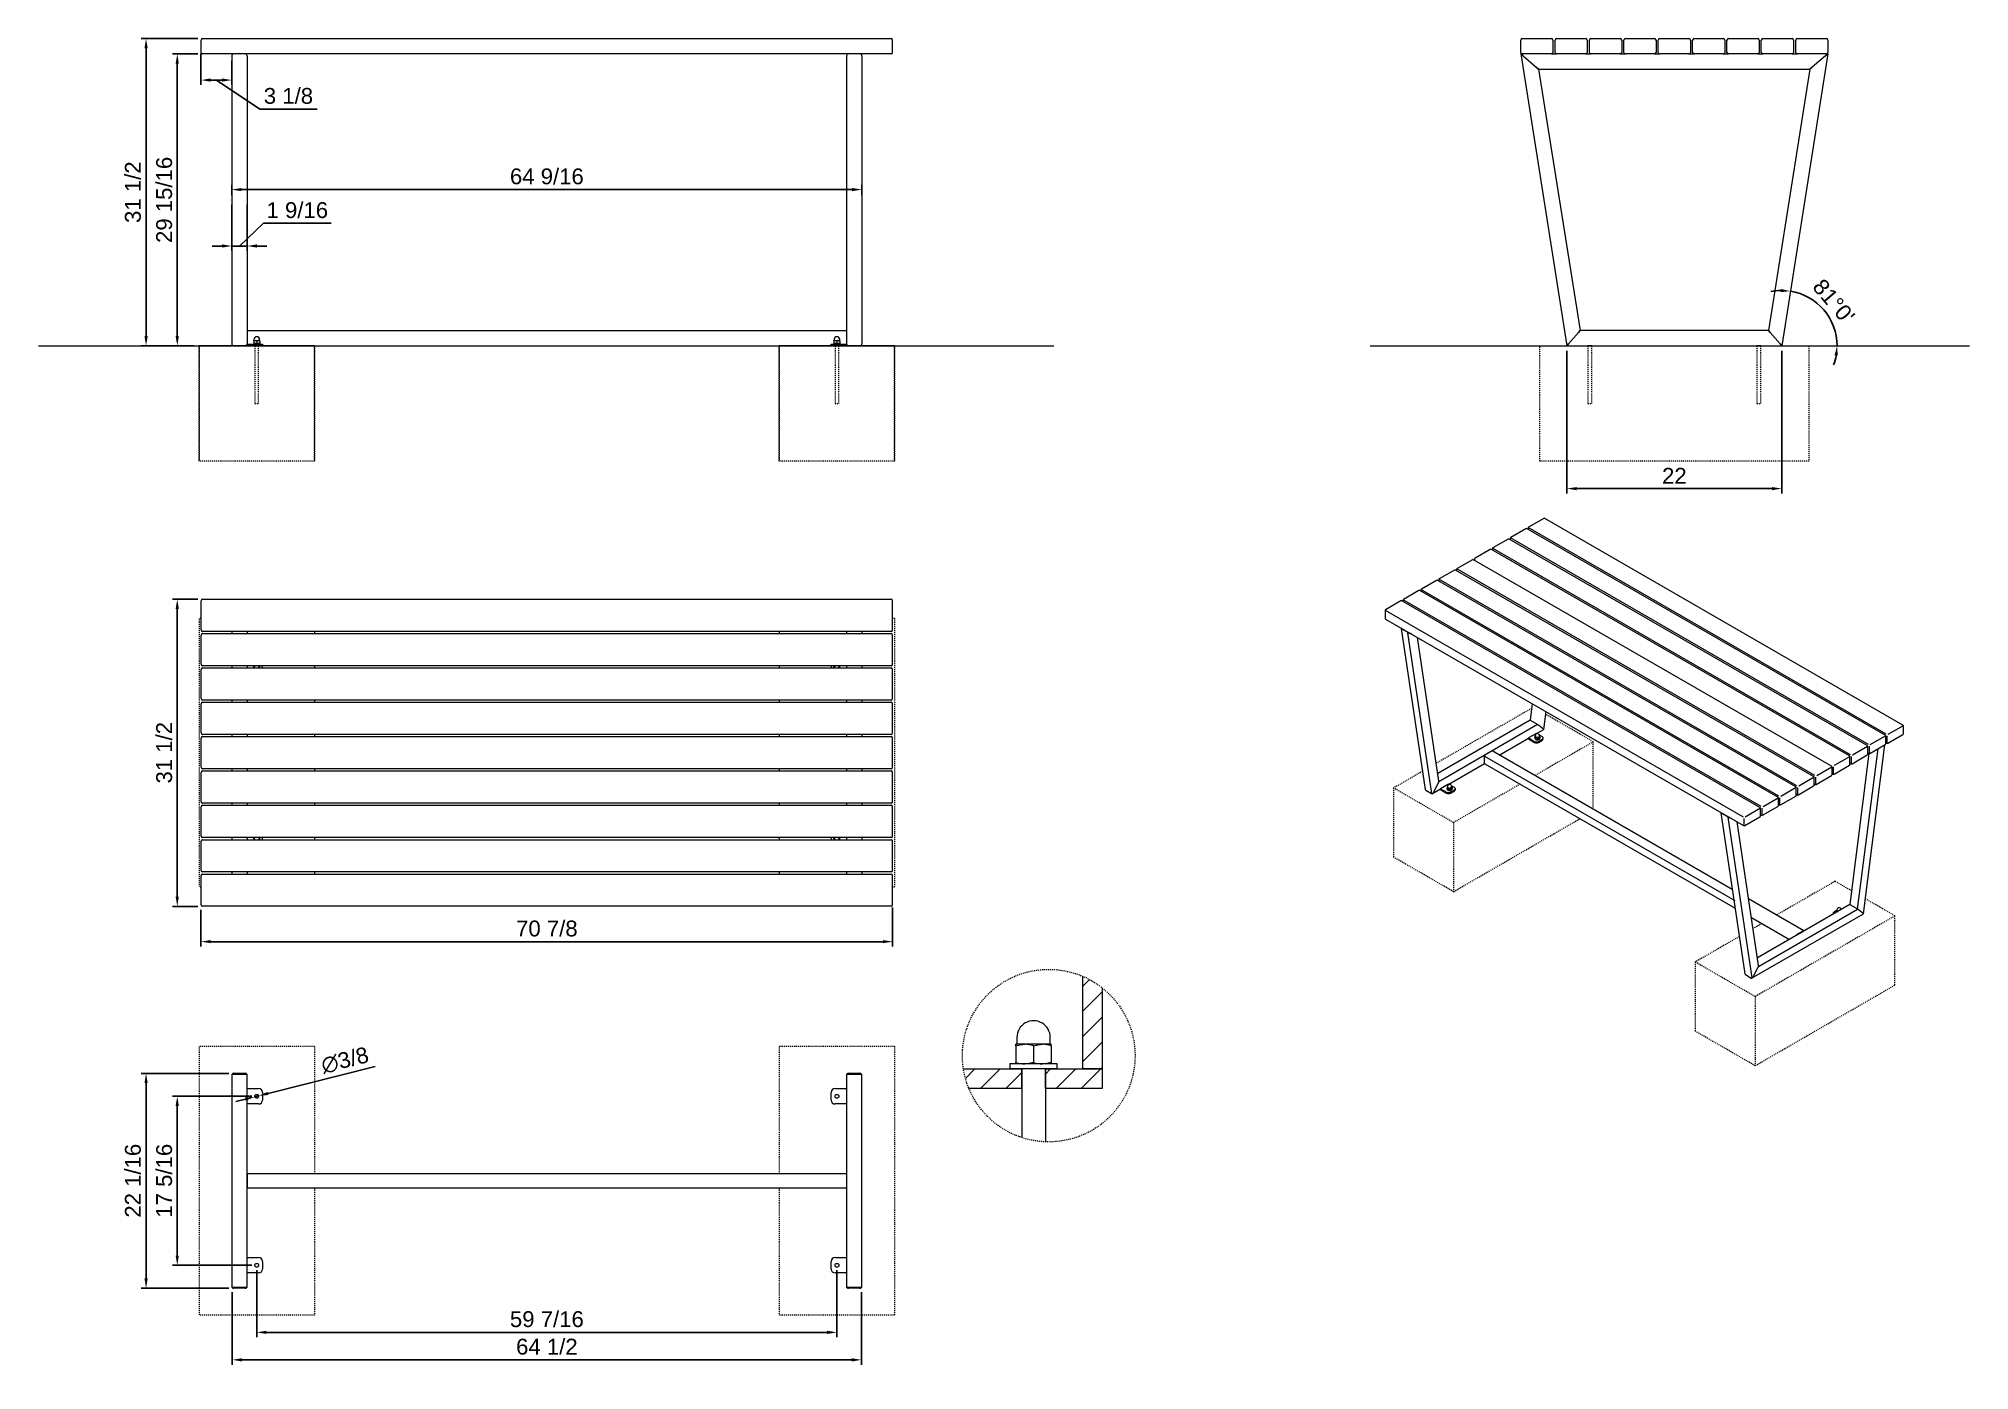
# Model space of a CAD drawing. Header units: inches. Extents: x -12 to 186, y -1 to 135.
import ezdxf

# ---------------------------------------------------------------- set-up
doc = ezdxf.new("R2010")
doc.units = ezdxf.units.IN
doc.linetypes.add('HIDDEN', pattern=[1.905, 1.27, -0.635])
for name, color, linetype, lineweight in [('ZANO_R', 7, 'Continuous', 0), ('ZANO_R_przerywana', 250, 'HIDDEN', 0), ('ZANO_W', 1, 'Continuous', 0)]:
    doc.layers.add(name, color=color, linetype=linetype, lineweight=lineweight)
doc.styles.get("Standard").update_dxf_attribs({"font": 'arial.ttf'})
doc.dimstyles.new('amerykanie', dxfattribs={"dimtxt": 50, "dimasz": 50, "dimexe": 0.5, "dimexo": 0.5, "dimgap": 1, "dimtad": 1, "dimdec": 0, "dimzin": 0, "dimlunit": 5, "dimtxsty": 'Standard', "dimcen": 0.09, "dimclrd": 1, "dimclre": 1, "dimclrt": 1, "dimazin": 0, "dimtfac": 1, "dimtdec": 0, "dimtmove": 0, "dimatfit": 3, "dimfxl": 1, "dimtzin": 0, "dimarcsym": 1})

msp = doc.modelspace()

# ---------------------------------------------------------------- blocks, each defined once
blk = doc.blocks.new('*D364')
at = {"layer": 'ZANO_W', "color": 1, "lineweight": -2}
for p, q in [((4.35, 133.7), (1.76, 133.7)), ((2.26, 132.7), (2.26, 104.78)), ((4, 103.78), (1.76, 103.78))]:
    blk.add_line(p, q, dxfattribs=at)
at = {"layer": 'ZANO_W', "color": 1}
for points in [[(2.42, 132.7), (2.09, 132.7), (2.26, 133.7)], [(2.09, 104.78), (2.42, 104.78), (2.26, 103.78)]]:
    blk.add_solid(points, dxfattribs=at)
at = {"layer": 'ZANO_W', "color": 1, "insert": (0.92, 118.74), "char_height": 1.625, "attachment_point": 5, "rotation": 90}
blk.add_mtext('29 15/16', dxfattribs=at)
blk = doc.blocks.new('*D365')
at = {"layer": 'ZANO_W', "color": 1, "lineweight": -2}
for p, q in [((4.35, 135.28), (-1.44, 135.28)), ((-0.94, 134.28), (-0.94, 104.78)), ((4, 103.78), (-1.44, 103.78))]:
    blk.add_line(p, q, dxfattribs=at)
at = {"layer": 'ZANO_W', "color": 1}
for points in [[(-0.77, 134.28), (-1.1, 134.28), (-0.94, 135.28)], [(-1.1, 104.78), (-0.77, 104.78), (-0.94, 103.78)]]:
    blk.add_solid(points, dxfattribs=at)
at = {"layer": 'ZANO_W', "color": 1, "insert": (-2.28, 119.53), "char_height": 1.625, "attachment_point": 5, "rotation": 90}
blk.add_mtext('31 1/2', dxfattribs=at)
blk = doc.blocks.new('*D366')
at = {"layer": 'ZANO_W', "color": 1, "lineweight": -2}
for p, q in [((4.35, 77.8), (1.76, 77.8)), ((2.26, 76.8), (2.26, 47.31)), ((4.35, 46.31), (1.76, 46.31))]:
    blk.add_line(p, q, dxfattribs=at)
at = {"layer": 'ZANO_W', "color": 1}
for points in [[(2.42, 76.8), (2.09, 76.8), (2.26, 77.8)], [(2.09, 47.31), (2.42, 47.31), (2.26, 46.31)]]:
    blk.add_solid(points, dxfattribs=at)
at = {"layer": 'ZANO_W', "color": 1, "insert": (0.92, 62.06), "char_height": 1.625, "attachment_point": 5, "rotation": 90}
blk.add_mtext('31 1/2', dxfattribs=at)
blk = doc.blocks.new('*D367')
at = {"layer": 'ZANO_W', "color": 1, "lineweight": -2}
for p, q in [((4.69, 45.97), (4.69, 42.19)), ((75.56, 46.18), (75.56, 42.19)), ((5.69, 42.69), (74.56, 42.69))]:
    blk.add_line(p, q, dxfattribs=at)
at = {"layer": 'ZANO_W', "color": 1}
for points in [[(5.69, 42.86), (5.69, 42.53), (4.69, 42.69)], [(74.56, 42.53), (74.56, 42.86), (75.56, 42.69)]]:
    blk.add_solid(points, dxfattribs=at)
at = {"layer": 'ZANO_W', "color": 1, "insert": (40.13, 44.03), "char_height": 1.625, "attachment_point": 5}
blk.add_mtext('70 7/8', dxfattribs=at)
blk = doc.blocks.new('*D368')
at = {"layer": 'ZANO_W', "color": 1, "lineweight": -2}
for p, q in [((9.9, 26.84), (1.76, 26.84)), ((2.26, 25.84), (2.26, 10.51)), ((9.9, 9.51), (1.76, 9.51))]:
    blk.add_line(p, q, dxfattribs=at)
at = {"layer": 'ZANO_W', "color": 1}
for points in [[(2.42, 25.84), (2.09, 25.84), (2.26, 26.84)], [(2.09, 10.51), (2.42, 10.51), (2.26, 9.51)]]:
    blk.add_solid(points, dxfattribs=at)
at = {"layer": 'ZANO_W', "color": 1, "insert": (0.92, 18.18), "char_height": 1.625, "attachment_point": 5, "rotation": 90}
blk.add_mtext('17 5/16', dxfattribs=at)
blk = doc.blocks.new('*D369')
at = {"layer": 'ZANO_W', "color": 1, "lineweight": -2}
for p, q in [((7.55, 29.19), (-1.44, 29.19)), ((-0.94, 28.19), (-0.94, 8.16)), ((7.55, 7.16), (-1.44, 7.16))]:
    blk.add_line(p, q, dxfattribs=at)
at = {"layer": 'ZANO_W', "color": 1}
for points in [[(-0.77, 28.19), (-1.1, 28.19), (-0.94, 29.19)], [(-1.1, 8.16), (-0.77, 8.16), (-0.94, 7.16)]]:
    blk.add_solid(points, dxfattribs=at)
at = {"layer": 'ZANO_W', "color": 1, "insert": (-2.28, 18.18), "char_height": 1.625, "attachment_point": 5, "rotation": 90}
blk.add_mtext('22 1/16', dxfattribs=at)
blk = doc.blocks.new('*D370')
at = {"layer": 'ZANO_W', "color": 1, "lineweight": -2}
for p, q in [((10.4, 9.01), (10.4, 2.13)), ((69.85, 9.01), (69.85, 2.13)), ((11.4, 2.63), (68.85, 2.63))]:
    blk.add_line(p, q, dxfattribs=at)
at = {"layer": 'ZANO_W', "color": 1}
for points in [[(11.4, 2.8), (11.4, 2.47), (10.4, 2.63)], [(68.85, 2.47), (68.85, 2.8), (69.85, 2.63)]]:
    blk.add_solid(points, dxfattribs=at)
at = {"layer": 'ZANO_W', "color": 1, "insert": (40.13, 3.98), "char_height": 1.625, "attachment_point": 5}
blk.add_mtext('59 7/16', dxfattribs=at)
blk = doc.blocks.new('*D371')
at = {"layer": 'ZANO_W', "color": 1, "lineweight": -2}
for p, q in [((7.89, 6.74), (7.89, -0.68)), ((72.37, 6.74), (72.37, -0.68)), ((8.89, -0.18), (71.37, -0.18))]:
    blk.add_line(p, q, dxfattribs=at)
at = {"layer": 'ZANO_W', "color": 1}
for points in [[(8.89, -0.02), (8.89, -0.35), (7.89, -0.18)], [(71.37, -0.35), (71.37, -0.02), (72.37, -0.18)]]:
    blk.add_solid(points, dxfattribs=at)
at = {"layer": 'ZANO_W', "color": 1, "insert": (40.13, 1.16), "char_height": 1.625, "attachment_point": 5}
blk.add_mtext('64 1/2', dxfattribs=at)
blk = doc.blocks.new('*D372')
at = {"layer": 'ZANO_W', "color": 1, "lineweight": -2}
for p, q in [((144.65, 103.28), (144.65, 88.64)), ((166.66, 103.28), (166.66, 88.64)), ((165.66, 89.14), (145.65, 89.14))]:
    blk.add_line(p, q, dxfattribs=at)
at = {"layer": 'ZANO_W', "color": 1}
for points in [[(145.65, 89.3), (145.65, 88.97), (144.65, 89.14)], [(165.66, 88.97), (165.66, 89.3), (166.66, 89.14)]]:
    blk.add_solid(points, dxfattribs=at)
at = {"layer": 'ZANO_W', "color": 1, "insert": (155.66, 90.45), "char_height": 1.625, "attachment_point": 5}
blk.add_mtext('22', dxfattribs=at)
blk = doc.blocks.new('*D373')
at = {"layer": 'ZANO_W', "color": 1, "lineweight": -2}
for start, end in [(91.1171, 101.2343), (0, 81), (339.7657, 349.8829)]:
    blk.add_arc((166.66, 103.78), 5.67, start, end, dxfattribs=at)
at = {"layer": 'ZANO_W', "color": 1}
for points in [[(166.54, 109.28), (166.56, 109.61), (167.55, 109.38)], [(172.41, 102.77), (172.08, 102.8), (172.33, 103.78)]]:
    blk.add_solid(points, dxfattribs=at)
at = {"layer": 'ZANO_W', "color": 1, "insert": (171.99, 108.33), "char_height": 1.625, "attachment_point": 5, "rotation": 310.5}
blk.add_mtext("81%%d0'", dxfattribs=at)
blk = doc.blocks.new('*D374')
at = {"layer": 'ZANO_W', "color": 1, "lineweight": -2}
for p, q in [((7.84, 119.24), (7.84, 120.29)), ((8.84, 119.79), (71.41, 119.79)), ((72.41, 119.24), (72.41, 120.29))]:
    blk.add_line(p, q, dxfattribs=at)
at = {"layer": 'ZANO_W', "color": 1}
for points in [[(8.84, 119.96), (8.84, 119.63), (7.84, 119.79)], [(71.41, 119.63), (71.41, 119.96), (72.41, 119.79)]]:
    blk.add_solid(points, dxfattribs=at)
at = {"layer": 'ZANO_W', "color": 1, "insert": (40.13, 121.14), "char_height": 1.625, "attachment_point": 5}
blk.add_mtext('64 9/16', dxfattribs=at)
blk = doc.blocks.new('*D375')
at = {"layer": 'ZANO_W', "color": 1, "lineweight": -2}
for p, q in [((4.69, 133.73), (4.69, 130.52)), ((7.84, 133), (7.84, 130.52)), ((5.69, 131.02), (6.84, 131.02)), ((10.73, 128.05), (6.27, 131.02)), ((16.58, 128.05), (10.73, 128.05))]:
    blk.add_line(p, q, dxfattribs=at)
at = {"layer": 'ZANO_W', "color": 1}
for points in [[(5.69, 131.19), (5.69, 130.86), (4.69, 131.02)], [(6.84, 130.86), (6.84, 131.19), (7.84, 131.02)]]:
    blk.add_solid(points, dxfattribs=at)
at = {"layer": 'ZANO_W', "color": 1, "insert": (13.65, 129.39), "char_height": 1.625, "attachment_point": 5}
blk.add_mtext('3 1/8', dxfattribs=at)
blk = doc.blocks.new('*D376')
at = {"layer": 'ZANO_W', "color": 1, "lineweight": -2}
for p, q in [((7.84, 118.24), (7.84, 113.51)), ((9.42, 118.24), (9.42, 113.51)), ((11.08, 116.34), (8.63, 114.01)), ((18.04, 116.34), (11.08, 116.34)), ((6.84, 114.01), (5.84, 114.01)), ((7.84, 114.01), (9.42, 114.01)), ((10.42, 114.01), (11.42, 114.01))]:
    blk.add_line(p, q, dxfattribs=at)
at = {"layer": 'ZANO_W', "color": 1}
for points in [[(6.84, 113.85), (6.84, 114.18), (7.84, 114.01)], [(10.42, 114.18), (10.42, 113.85), (9.42, 114.01)]]:
    blk.add_solid(points, dxfattribs=at)
at = {"layer": 'ZANO_W', "color": 1, "insert": (14.56, 117.68), "char_height": 1.625, "attachment_point": 5}
blk.add_mtext('1 9/16', dxfattribs=at)
blk = doc.blocks.new('*D377')
at = {"layer": 'ZANO_W', "color": 1, "lineweight": -2}
for p, q in [((11.56, 27.13), (22.55, 29.88)), ((9.24, 26.55), (8.27, 26.3)), ((10.21, 26.79), (10.59, 26.88))]:
    blk.add_line(p, q, dxfattribs=at)
at = {"layer": 'ZANO_W', "color": 1}
for points in [[(9.28, 26.38), (9.2, 26.71), (10.21, 26.79)], [(11.52, 27.29), (11.6, 26.97), (10.59, 26.88)]]:
    blk.add_solid(points, dxfattribs=at)
at = {"layer": 'ZANO_W', "color": 1, "insert": (19.44, 30.52), "char_height": 1.625, "attachment_point": 5, "rotation": 14.0636}
blk.add_mtext('∅3/8', dxfattribs=at)

# ---------------------------------------------------------------- dimensions: what is measured, and where the dimension line sits
at = {"layer": 'ZANO_W'}
for base, p1, p2, picture, middle in [((-0.936, 103.779), (4.851, 135.27506), (4.49667, 103.779), '*D365', (-2.27676, 119.52703)), ((2.2583, 103.779), (4.851, 133.70026), (4.49667, 103.779), '*D364', (0.91809, 118.73963)), ((2.2583, 46.31486), (4.851, 77.80439), (4.851, 46.31486), '*D366', (0.91753, 62.05963)), ((-0.935997, 7.156935), (8.047846, 29.193278), (8.047846, 7.156935), '*D369', (-2.276208, 18.175106)), ((2.2583, 9.51369), (10.40218, 26.83652), (10.40218, 9.51369), '*D368', (0.91809, 18.17511))]:
    dim = msp.add_linear_dim(base=base, p1=p1, p2=p2, angle=90, dimstyle='amerykanie', override={"dimtxt": 1.625, "dimasz": 1, "dimgap": 0.5, "dimdec": 4, "dimaunit": 1, "dimadec": 1, "dimtdec": 4, "dimtmove": 1, "dimfrac": 2}, dxfattribs=at)
    dim.commit()
    dim.dimension.update_dxf_attribs({"geometry": picture, "text_midpoint": middle})
for base, p1, p2, picture, middle in [((7.84312, 131.02181), (4.69352, 134.23228), (7.84312, 133.49554), '*D375', (11.22799, 128.04743)), ((9.41793, 114.01247), (7.84312, 118.73963), (9.41793, 118.73963), '*D376', (11.57751, 116.34436))]:
    dim = msp.add_linear_dim(base=base, p1=p1, p2=p2, dimstyle='amerykanie', override={"dimtxt": 1.625, "dimasz": 1, "dimgap": 0.5, "dimdec": 4, "dimaunit": 1, "dimadec": 1, "dimtdec": 4, "dimtmove": 1, "dimfrac": 2}, dxfattribs=at)
    dim.commit()
    dim.dimension.update_dxf_attribs({"geometry": picture, "text_midpoint": middle, "dimtype": 160})
dim = msp.add_angular_dim_2l(base=(171.71501, 106.3534), line1=((124.48941, 103.779), (185.89023, 103.779)), line2=((171.40153, 133.70026), (166.66247, 103.779)), dimstyle='amerykanie', override={"dimtxt": 1.625, "dimasz": 1, "dimgap": 0.5, "dimdec": 4, "dimaunit": 1, "dimadec": 1, "dimtdec": 4, "dimtmove": 1, "dimfrac": 2}, dxfattribs=at)
dim.commit()
dim.dimension.update_dxf_attribs({"geometry": '*D373', "text_midpoint": (171.99353, 108.33216)})
dim = msp.add_aligned_dim(p1=(7.84312, 118.73963), p2=(72.41005, 118.73963), distance=1.05535, dimstyle='amerykanie', override={"dimtxt": 1.625, "dimasz": 1, "dimgap": 0.5, "dimdec": 4, "dimaunit": 1, "dimadec": 1, "dimtdec": 4, "dimtmove": 1, "dimfrac": 2}, dxfattribs=at)
dim.commit()
dim.dimension.update_dxf_attribs({"geometry": '*D374', "text_midpoint": (40.12658, 121.13519)})
for base, p1, p2, picture, middle in [((144.65107, 89.13667), (166.66247, 103.779), (144.65107, 103.779), '*D372', (155.65677, 90.45249)), ((75.55965, 42.69407), (4.69352, 46.47234), (75.55965, 46.68118), '*D367', (40.12658, 44.03428)), ((69.85099, 2.63483), (10.40218, 9.51369), (69.85099, 9.51369), '*D370', (40.12658, 3.97504)), ((72.36669, -0.1821), (7.88648, 7.23666), (72.36669, 7.23666), '*D371', (40.12658, 1.15811))]:
    dim = msp.add_linear_dim(base=base, p1=p1, p2=p2, dimstyle='amerykanie', override={"dimtxt": 1.625, "dimasz": 1, "dimgap": 0.5, "dimdec": 4, "dimaunit": 1, "dimadec": 1, "dimtdec": 4, "dimtmove": 1, "dimfrac": 2}, dxfattribs=at)
    dim.commit()
    dim.dimension.update_dxf_attribs({"geometry": picture, "text_midpoint": middle})
dim = msp.add_diameter_dim_2p(p1=(10.21123, 26.78869), p2=(10.59313, 26.88436), dimstyle='amerykanie', override={"dimtxt": 1.625, "dimasz": 1, "dimgap": 0.5, "dimdec": 4, "dimaunit": 1, "dimadec": 1, "dimtdec": 4, "dimtmove": 1, "dimfrac": 2}, dxfattribs=at)
dim.commit()
dim.dimension.update_dxf_attribs({"geometry": '*D377', "text_midpoint": (19.76972, 29.18317), "dimtype": 163})

# ---------------------------------------------------------------- linework, layer by layer
at = {"layer": 'ZANO_R'}
for p, q in [((4.69352, 133.85774), (4.69352, 135.11758)), ((4.851, 135.27506), (75.40217, 135.27506)), ((75.55965, 133.85774), (75.55965, 135.11758)), ((139.91201, 133.85774), (139.91201, 135.11758)), ((140.06949, 135.27506), (143.06161, 135.27506)), ((143.21909, 135.11758), (143.21909, 133.85774)), ((143.43481, 133.85774), (143.43481, 135.11758)), ((143.59229, 135.27506), (146.58442, 135.27506)), ((146.7419, 135.11758), (146.7419, 133.85774)), ((146.95761, 133.85774), (146.95761, 135.11758)), ((147.11509, 135.27506), (150.10722, 135.27506)), ((150.2647, 135.11758), (150.2647, 133.85774)), ((150.48042, 133.85774), (150.48042, 135.11758)), ((150.6379, 135.27506), (153.63003, 135.27506)), ((153.78751, 135.11758), (153.78751, 133.85774)), ((154.00322, 133.85774), (154.00322, 135.11758)), ((154.1607, 135.27506), (157.15283, 135.27506)), ((157.31031, 135.11758), (157.31031, 133.85774)), ((157.52603, 133.85774), (157.52603, 135.11758)), ((157.68351, 135.27506), (160.67563, 135.27506)), ((160.83312, 135.11758), (160.83312, 133.85774)), ((161.04883, 133.85774), (161.04883, 135.11758)), ((161.20631, 135.27506), (164.19844, 135.27506)), ((164.35592, 135.11758), (164.35592, 133.85774)), ((164.57164, 133.85774), (164.57164, 135.11758)), ((164.72912, 135.27506), (167.72124, 135.27506)), ((167.87872, 135.11758), (167.87872, 133.85774)), ((168.09444, 133.85774), (168.09444, 135.11758)), ((168.25192, 135.27506), (171.24405, 135.27506)), ((171.40153, 135.11758), (171.40153, 133.85774)), ((8.04785, 133.70026), (4.851, 133.70026)), ((7.84312, 133.49554), (7.84312, 103.98373)), ((9.2132, 133.70026), (8.04785, 133.70026)), ((71.03997, 133.70026), (9.2132, 133.70026)), ((9.41793, 133.49554), (9.41793, 103.98373)), ((70.83524, 133.49554), (70.83524, 103.98373)), ((72.20532, 133.70026), (71.03997, 133.70026)), ((75.40217, 133.70026), (72.20532, 133.70026)), ((72.41005, 133.49554), (72.41005, 103.98373)), ((139.91201, 133.70026), (144.65107, 103.779)), ((139.91201, 133.70026), (140.15171, 133.49554)), ((139.91201, 133.70026), (140.06949, 133.70026)), ((140.15171, 133.49554), (139.91201, 133.70026)), ((143.06161, 133.70026), (140.06949, 133.70026)), ((140.15171, 133.49554), (141.51616, 132.33018)), ((143.06161, 133.70026), (143.59229, 133.70026)), ((146.58442, 133.70026), (143.59229, 133.70026)), ((146.58442, 133.70026), (147.11509, 133.70026)), ((150.10722, 133.70026), (147.11509, 133.70026)), ((150.10722, 133.70026), (150.6379, 133.70026)), ((153.63003, 133.70026), (150.6379, 133.70026)), ((153.63003, 133.70026), (154.1607, 133.70026)), ((157.15283, 133.70026), (154.1607, 133.70026)), ((157.15283, 133.70026), (157.68351, 133.70026)), ((160.67563, 133.70026), (157.68351, 133.70026)), ((160.67563, 133.70026), (161.20631, 133.70026)), ((164.19844, 133.70026), (161.20631, 133.70026)), ((164.19844, 133.70026), (164.72912, 133.70026)), ((167.72124, 133.70026), (164.72912, 133.70026)), ((171.40153, 133.70026), (166.66247, 103.779)), ((167.72124, 133.70026), (168.25192, 133.70026)), ((171.24405, 133.70026), (168.25192, 133.70026)), ((171.16183, 133.49554), (169.79737, 132.33018)), ((171.40153, 133.70026), (171.16183, 133.49554)), ((171.16183, 133.49554), (171.40153, 133.70026)), ((171.24405, 133.70026), (171.40153, 133.70026)), ((141.51616, 132.33018), (141.75586, 132.12546)), ((141.75586, 132.12546), (141.51616, 132.33018)), ((141.75586, 132.12546), (145.99608, 105.35381)), ((141.75586, 132.12546), (169.55767, 132.12546)), ((169.55767, 132.12546), (165.31746, 105.35381)), ((169.79737, 132.33018), (169.55767, 132.12546)), ((169.55767, 132.12546), (169.79737, 132.33018)), ((9.41793, 105.35381), (70.83524, 105.35381)), ((145.82122, 105.14908), (144.82592, 103.98373)), ((145.99608, 105.35381), (145.82122, 105.14908)), ((145.82122, 105.14908), (145.99608, 105.35381)), ((165.31746, 105.35381), (145.99608, 105.35381)), ((165.31746, 105.35381), (165.49231, 105.14908)), ((165.49231, 105.14908), (165.31746, 105.35381)), ((165.49231, 105.14908), (166.48762, 103.98373)), ((-11.9486, 103.779), (92.07191, 103.779)), ((16.30769, 103.779), (4.49667, 103.779)), ((16.30769, 103.779), (4.49667, 103.779)), ((9.41793, 103.93648), (9.41793, 103.779)), ((9.41793, 103.93648), (10.59903, 103.93648)), ((10.08722, 104.31444), (10.2447, 104.31444)), ((10.08722, 104.2863), (10.08722, 104.02761)), ((10.08722, 103.99948), (10.08722, 103.93648)), ((10.08722, 103.99948), (10.71714, 103.99948)), ((10.08722, 103.99948), (10.2447, 103.99948)), ((10.1069, 104.41286), (10.1069, 104.32428)), ((10.20579, 103.779), (10.59857, 103.779)), ((10.20579, 103.779), (10.59857, 103.779)), ((10.2447, 104.31444), (10.55966, 104.31444)), ((10.2447, 103.99948), (10.55966, 103.99948)), ((10.40218, 104.2863), (10.40218, 104.02761)), ((10.71714, 104.31444), (10.55966, 104.31444)), ((10.71714, 103.99948), (10.55966, 103.99948)), ((10.59903, 103.93648), (10.99273, 103.93648)), ((10.69745, 104.32428), (10.69745, 104.41286)), ((10.71714, 104.2863), (10.71714, 104.02761)), ((10.71714, 103.93648), (10.71714, 103.99948)), ((10.99273, 103.93648), (10.99273, 103.779)), ((16.30769, 103.779), (63.94548, 103.779)), ((75.7565, 103.779), (63.94548, 103.779)), ((75.7565, 103.779), (63.94548, 103.779)), ((69.26044, 103.779), (69.26044, 103.93648)), ((69.26044, 103.93648), (69.65414, 103.93648)), ((69.53603, 104.31444), (69.69351, 104.31444)), ((69.53603, 104.2863), (69.53603, 104.02761)), ((69.53603, 103.99948), (69.53603, 103.93648)), ((69.53603, 103.99948), (70.16595, 103.99948)), ((69.53603, 103.99948), (69.69351, 103.99948)), ((69.55571, 104.41286), (69.55571, 104.32428)), ((69.65414, 103.93648), (70.83524, 103.93648)), ((69.6546, 103.779), (70.04738, 103.779)), ((69.6546, 103.779), (70.04738, 103.779)), ((69.69351, 104.31444), (70.00847, 104.31444)), ((69.69351, 103.99948), (70.00847, 103.99948)), ((69.85099, 104.2863), (69.85099, 104.02761)), ((70.16595, 104.31444), (70.00847, 104.31444)), ((70.16595, 103.99948), (70.00847, 103.99948)), ((70.14627, 104.32428), (70.14627, 104.41286)), ((70.16595, 104.2863), (70.16595, 104.02761)), ((70.16595, 103.93648), (70.16595, 103.99948)), ((70.83524, 103.93648), (70.83524, 103.779)), ((124.48941, 103.779), (185.89023, 103.779)), ((141.88511, 103.779), (169.44417, 103.779)), ((141.88511, 103.779), (169.44417, 103.779)), ((144.82592, 103.98373), (144.65107, 103.779)), ((144.65107, 103.779), (144.82592, 103.98373)), ((147.1922, 103.779), (146.80033, 103.779)), ((164.51503, 103.779), (164.12317, 103.779)), ((166.48762, 103.98373), (166.66247, 103.779)), ((166.66247, 103.779), (166.48762, 103.98373)), ((140.67319, 85.08064), (140.67319, 84.96262)), ((177.37189, 63.96179), (140.6887, 85.13855)), ((142.28685, 86.07905), (140.73109, 85.18093)), ((179.08583, 64.9023), (142.40264, 86.07905)), ((138.62348, 83.96423), (137.06772, 83.06611)), ((175.42245, 62.78748), (138.73927, 83.96423)), ((138.8415, 84.02323), (138.8415, 83.90521)), ((175.5402, 62.90438), (138.85701, 84.08113)), ((140.45516, 85.02164), (138.8994, 84.12352)), ((177.25414, 63.84489), (140.57095, 85.02164)), ((134.9601, 81.84941), (133.40434, 80.95129)), ((171.75908, 60.67266), (135.07589, 81.84941)), ((135.17812, 81.90841), (135.17812, 81.79039)), ((136.79179, 82.90682), (135.23603, 82.0087)), ((173.59076, 61.73007), (136.90758, 82.90682)), ((137.00981, 82.96582), (137.00981, 82.8478)), ((173.70851, 61.84697), (137.02533, 83.02372)), ((131.29673, 79.73459), (129.74097, 78.83647)), ((168.0957, 58.55784), (131.41252, 79.73459)), ((131.51475, 79.79359), (131.51475, 79.67557)), ((168.21345, 58.67474), (131.53027, 79.85149)), ((133.12841, 80.792), (131.57265, 79.89388)), ((169.92739, 59.61525), (133.2442, 80.792)), ((133.34644, 80.851), (133.34644, 80.73298)), ((170.04514, 59.73215), (133.36195, 80.9089)), ((4.69352, 74.65478), (4.69352, 77.64691)), ((4.851, 77.80439), (75.40217, 77.80439)), ((75.55965, 74.65478), (75.55965, 77.64691)), ((127.63335, 77.61977), (126.07759, 76.72165)), ((164.43233, 56.44301), (127.74914, 77.61977)), ((127.85138, 77.67877), (127.85138, 77.56075)), ((164.55008, 56.55992), (127.86689, 77.73667)), ((129.46504, 78.67718), (127.90928, 77.77906)), ((166.26401, 57.50043), (129.58083, 78.67718)), ((129.68306, 78.73618), (129.68306, 78.61816)), ((166.38176, 57.61733), (129.69858, 78.79408)), ((126.01969, 76.62136), (126.01969, 75.86492)), ((126.0352, 76.67926), (162.71839, 55.50251)), ((126.07759, 75.76464), (162.76078, 54.58788)), ((4.69352, 71.13198), (4.69352, 74.1241)), ((75.40217, 74.4973), (4.851, 74.4973)), ((4.851, 74.28158), (75.40217, 74.28158)), ((7.84312, 74.4973), (7.84312, 74.28158)), ((9.41793, 74.4973), (9.41793, 74.28158)), ((16.30769, 74.4973), (16.30769, 74.28158)), ((63.94548, 74.4973), (63.94548, 74.28158)), ((70.83524, 74.4973), (70.83524, 74.28158)), ((72.41005, 74.4973), (72.41005, 74.28158)), ((75.55965, 71.13198), (75.55965, 74.1241)), ((127.67656, 74.79103), (130.13285, 58.30047)), ((127.71969, 74.81667), (127.67705, 74.79205)), ((128.32174, 74.41373), (127.71581, 74.76353)), ((128.32953, 74.36144), (130.78582, 57.87087)), ((128.75724, 74.21771), (128.55282, 74.30131)), ((131.5322, 59.14034), (129.33619, 73.88349)), ((4.69352, 67.60917), (4.69352, 70.6013)), ((75.40217, 70.9745), (4.851, 70.9745)), ((4.851, 70.75878), (75.40217, 70.75878)), ((7.84312, 70.9745), (7.84312, 70.75878)), ((9.41793, 70.9745), (9.41793, 70.75878)), ((10.99273, 70.75878), (10.99273, 70.9745)), ((16.30769, 70.9745), (16.30769, 70.75878)), ((63.94548, 70.9745), (63.94548, 70.75878)), ((69.26044, 70.9745), (69.26044, 70.75878)), ((70.83524, 70.9745), (70.83524, 70.75878)), ((72.41005, 70.9745), (72.41005, 70.75878)), ((75.55965, 67.60917), (75.55965, 70.6013)), ((75.40217, 67.45169), (4.851, 67.45169)), ((7.84312, 67.45169), (7.84312, 67.23597)), ((9.41793, 67.45169), (9.41793, 67.23597)), ((16.30769, 67.45169), (16.30769, 67.23597)), ((63.94548, 67.45169), (63.94548, 67.23597)), ((70.83524, 67.45169), (70.83524, 67.23597)), ((72.41005, 67.45169), (72.41005, 67.23597)), ((4.69352, 64.08637), (4.69352, 67.07849)), ((4.851, 67.23597), (75.40217, 67.23597)), ((75.55965, 64.08637), (75.55965, 67.07849)), ((140.87677, 65.39229), (131.4146, 59.92989)), ((141.09302, 67.09642), (140.8764, 65.39208)), ((141.53134, 65.01967), (140.92541, 65.36947)), ((142.27974, 64.45566), (142.51131, 66.27765)), ((4.69352, 60.56356), (4.69352, 63.55569)), ((75.40217, 63.92889), (4.851, 63.92889)), ((4.851, 63.71317), (75.40217, 63.71317)), ((7.84312, 63.92889), (7.84312, 63.71317)), ((9.41793, 63.92889), (9.41793, 63.71317)), ((16.30769, 63.92889), (16.30769, 63.71317)), ((63.94548, 63.92889), (63.94548, 63.71317)), ((70.83524, 63.92889), (70.83524, 63.71317)), ((72.41005, 63.92889), (72.41005, 63.71317)), ((75.55965, 60.56356), (75.55965, 63.55569)), ((141.63188, 64.9565), (131.52838, 59.05952)), ((137.71834, 61.82203), (140.7088, 63.54839)), ((141.52762, 64.04364), (140.7088, 63.57094)), ((140.7088, 63.57094), (141.32292, 63.21642)), ((140.7088, 63.57094), (140.7088, 63.47639)), ((140.7088, 63.47639), (141.32292, 63.12187)), ((141.37166, 63.76185), (141.41285, 63.79484)), ((141.37166, 63.76185), (141.37166, 63.60653)), ((141.39838, 63.53386), (141.39838, 63.51186)), ((141.41285, 63.79788), (141.41285, 63.7447)), ((141.44088, 63.61273), (141.44088, 63.4574)), ((141.58528, 64.01035), (141.52762, 64.04364)), ((141.54716, 64.03236), (142.27932, 64.45503)), ((141.69919, 63.57277), (141.69919, 63.41745)), ((142.24621, 64.48684), (141.7287, 64.88779)), ((141.73233, 63.21642), (142.14174, 63.45277)), ((141.73233, 63.12187), (142.14174, 63.35821)), ((142.14174, 63.68912), (141.83633, 63.86543)), ((141.8471, 63.7447), (141.8471, 63.79788)), ((141.85368, 63.77339), (141.8471, 63.78531)), ((141.88829, 63.68194), (141.88829, 63.52661)), ((142.22653, 63.47639), (142.22653, 63.57094)), ((175.74077, 62.90438), (177.29653, 63.8025)), ((177.31204, 62.98817), (177.31204, 63.7446)), ((177.47217, 63.03166), (177.47217, 63.78809)), ((177.53007, 63.04717), (179.08583, 63.94529)), ((177.57245, 63.96179), (179.12821, 64.85991)), ((179.14373, 64.04558), (179.14373, 64.80201)), ((136.20529, 60.99948), (136.20529, 61.69919)), ((136.20529, 61.69919), (161.85169, 46.89384)), ((136.31173, 61.88356), (136.91766, 62.23335)), ((161.59818, 48.03649), (136.99292, 62.24081)), ((172.07739, 60.78956), (173.63315, 61.68768)), ((175.59892, 61.98196), (173.62925, 46.48426)), ((173.64867, 60.87334), (173.64867, 61.62978)), ((173.8088, 60.91684), (173.8088, 61.67327)), ((173.86669, 60.93235), (175.42245, 61.83047)), ((173.90908, 61.84697), (175.46484, 62.74509)), ((174.43663, 46.01232), (176.52815, 62.46878)), ((175.03259, 45.54785), (177.235, 62.87683)), ((175.48036, 61.93076), (175.48036, 62.68719)), ((175.48036, 62.04878), (175.58259, 61.98976)), ((175.64048, 61.97425), (175.64048, 62.73068)), ((175.69838, 61.98976), (177.25414, 62.88788)), ((177.31204, 63.10619), (177.41428, 63.04717)), ((4.69352, 57.04076), (4.69352, 60.03288)), ((75.40217, 60.40608), (4.851, 60.40608)), ((4.851, 60.19036), (75.40217, 60.19036)), ((7.84312, 60.40608), (7.84312, 60.19036)), ((9.41793, 60.40608), (9.41793, 60.19036)), ((16.30769, 60.40608), (16.30769, 60.19036)), ((63.94548, 60.40608), (63.94548, 60.19036)), ((70.83524, 60.40608), (70.83524, 60.19036)), ((72.41005, 60.40608), (72.41005, 60.19036)), ((75.55965, 57.04076), (75.55965, 60.03288)), ((132.54013, 58.83271), (136.21485, 60.95408)), ((136.23647, 60.93056), (161.88287, 46.12521)), ((168.41402, 58.67474), (169.96978, 59.57286)), ((169.98529, 58.75852), (169.98529, 59.51496)), ((170.14542, 58.80201), (170.14542, 59.55845)), ((170.20332, 58.81753), (171.75908, 59.71565)), ((170.25075, 59.72236), (171.80651, 60.62048)), ((171.81698, 59.81593), (171.81698, 60.57237)), ((171.81698, 59.93395), (171.91921, 59.87494)), ((171.97711, 59.85942), (171.97711, 60.61586)), ((172.035, 59.87494), (173.59076, 60.77306)), ((173.64867, 60.99137), (173.7509, 60.93235)), ((130.17989, 58.22067), (130.78582, 57.87087)), ((130.88771, 57.87879), (131.70177, 58.34874)), ((130.98318, 57.98483), (131.50069, 58.98328)), ((132.52059, 58.84399), (131.70177, 58.37129)), ((131.70177, 58.37129), (132.31589, 58.01677)), ((131.70177, 58.37129), (131.70177, 58.27674)), ((131.70177, 58.27674), (132.31589, 57.92222)), ((132.36463, 58.5622), (132.40582, 58.59519)), ((132.36463, 58.5622), (132.36463, 58.40688)), ((132.39135, 58.33421), (132.39135, 58.31221)), ((132.40582, 58.59823), (132.40582, 58.54505)), ((132.43385, 58.41308), (132.43385, 58.25775)), ((132.57825, 58.81071), (132.52059, 58.84399)), ((132.69216, 58.37313), (132.69216, 58.2178)), ((132.7253, 58.01677), (133.13471, 58.25312)), ((132.7253, 57.92222), (133.13471, 58.15857)), ((133.13471, 58.48947), (132.82929, 58.66578)), ((132.84007, 58.54505), (132.84007, 58.59823)), ((132.84665, 58.57374), (132.84007, 58.58566)), ((132.88126, 58.48229), (132.88126, 58.32696)), ((133.2195, 58.27674), (133.2195, 58.37129)), ((164.75359, 56.55448), (166.30935, 57.4526)), ((166.32192, 56.6437), (166.32192, 57.40014)), ((166.48205, 56.68719), (166.48205, 57.44363)), ((166.53994, 56.7027), (168.0957, 57.60083)), ((166.58233, 57.61733), (168.13809, 58.51545)), ((168.15361, 57.70111), (168.15361, 58.45755)), ((168.15361, 57.81913), (168.25584, 57.76012)), ((168.31373, 57.7446), (168.31373, 58.50104)), ((168.37163, 57.76012), (169.92739, 58.65824)), ((169.98529, 58.87654), (170.08753, 58.81753)), ((4.69352, 53.51795), (4.69352, 56.51008)), ((75.40217, 56.88328), (4.851, 56.88328)), ((4.851, 56.66756), (75.40217, 56.66756)), ((7.84312, 56.88328), (7.84312, 56.66756)), ((9.41793, 56.88328), (9.41793, 56.66756)), ((16.30769, 56.88328), (16.30769, 56.66756)), ((63.94548, 56.88328), (63.94548, 56.66756)), ((70.83524, 56.88328), (70.83524, 56.66756)), ((72.41005, 56.88328), (72.41005, 56.66756)), ((75.55965, 53.51795), (75.55965, 56.51008)), ((160.4294, 55.88322), (162.88569, 39.39265)), ((160.47254, 55.90886), (160.42989, 55.88423)), ((161.07458, 55.50592), (160.46866, 55.85571)), ((161.14397, 55.46154), (163.60026, 38.97098)), ((162.87657, 54.58788), (164.43233, 55.486)), ((162.91896, 55.50251), (164.47472, 56.40063)), ((164.49023, 55.58629), (164.49023, 56.34273)), ((164.49023, 55.70431), (164.59246, 55.64529)), ((164.65036, 55.62978), (164.65036, 56.38622)), ((164.70825, 55.64529), (166.26401, 56.54341)), ((166.32192, 56.76172), (166.42415, 56.7027)), ((161.51008, 55.30989), (161.30566, 55.3935)), ((164.28505, 40.23252), (162.08904, 54.97567)), ((162.81867, 54.57237), (162.81867, 55.32881)), ((4.69352, 49.99515), (4.69352, 52.98727)), ((75.40217, 53.36047), (4.851, 53.36047)), ((4.851, 53.14476), (75.40217, 53.14476)), ((7.84312, 53.36047), (7.84312, 53.14476)), ((9.41793, 53.36047), (9.41793, 53.14476)), ((10.99273, 53.14476), (10.99273, 53.36047)), ((16.30769, 53.36047), (16.30769, 53.14476)), ((63.94548, 53.36047), (63.94548, 53.14476)), ((69.26044, 53.36047), (69.26044, 53.14476)), ((70.83524, 53.36047), (70.83524, 53.14476)), ((72.41005, 53.36047), (72.41005, 53.14476)), ((75.55965, 49.99515), (75.55965, 52.98727)), ((4.69352, 46.47234), (4.69352, 49.46447)), ((75.40217, 49.83767), (4.851, 49.83767)), ((4.851, 49.62195), (75.40217, 49.62195)), ((7.84312, 49.83767), (7.84312, 49.62195)), ((9.41793, 49.83767), (9.41793, 49.62195)), ((16.30769, 49.83767), (16.30769, 49.62195)), ((63.94548, 49.83767), (63.94548, 49.62195)), ((70.83524, 49.83767), (70.83524, 49.62195)), ((72.41005, 49.83767), (72.41005, 49.62195)), ((75.55965, 46.47234), (75.55965, 49.46447)), ((75.40217, 46.31486), (4.851, 46.31486)), ((168.92695, 43.80569), (163.26605, 47.07365)), ((163.64055, 38.97098), (175.03216, 45.54721)), ((173.62962, 46.48448), (164.16744, 41.02208)), ((164.26553, 40.14153), (174.43652, 46.01312)), ((171.94392, 45.60852), (171.94392, 45.51396)), ((172.28216, 45.87301), (172.02871, 45.72669)), ((172.28216, 45.9176), (172.32335, 45.95059)), ((172.28216, 45.9176), (172.28216, 45.76228)), ((172.32335, 45.95363), (172.32335, 45.90045)), ((172.35137, 45.76848), (172.39209, 45.77007)), ((172.35137, 45.76848), (172.35137, 45.74656)), ((174.28419, 46.11186), (173.67826, 46.46165)), ((174.99906, 45.57902), (174.48155, 45.97997)), ((163.55074, 45.16237), (167.44508, 42.91422)), ((168.24576, 43.44844), (168.85168, 43.79823)), ((168.24576, 43.38698), (168.85168, 43.73677)), ((163.73603, 39.07701), (164.25354, 40.07547)), ((95.03132, 39.14102), (95.03132, 29.65003)), ((95.03132, 38.10527), (95.73098, 38.80492)), ((97.04407, 37.9435), (97.04407, 29.65003)), ((162.93274, 39.31285), (163.53866, 38.96306)), ((95.03132, 35.52312), (97.04407, 37.53587)), ((95.03132, 32.94098), (97.04407, 34.95373)), ((88.18798, 32.00417), (88.18798, 32.16597)), ((89.09371, 32.16597), (88.18798, 32.16597)), ((88.18798, 32.00417), (88.63172, 32.12156)), ((88.18798, 32.00417), (88.18798, 30.31501)), ((88.28862, 32.87043), (88.28862, 32.21629)), ((88.63172, 32.12156), (89.09371, 32.16597)), ((90.90518, 32.16597), (89.09371, 32.16597)), ((89.99945, 32.00417), (90.44319, 32.12156)), ((89.99945, 32.00417), (89.99945, 30.31501)), ((90.44319, 32.12156), (90.90518, 32.16597)), ((91.81093, 32.16597), (90.90518, 32.16597)), ((91.71028, 32.21629), (91.71028, 32.87043)), ((91.81093, 32.00417), (91.81093, 32.16597)), ((91.81093, 32.00417), (91.81093, 30.31501)), ((95.03132, 30.35883), (97.04407, 32.37158)), ((87.58415, 30.15322), (87.58415, 29.65003)), ((92.41474, 30.15322), (87.58415, 30.15322)), ((88.18798, 30.15322), (88.18798, 30.31501)), ((89.55571, 30.19763), (89.09371, 30.15322)), ((89.99945, 30.31501), (89.55571, 30.19763)), ((91.36717, 30.19763), (90.90518, 30.15322)), ((91.81093, 30.31501), (91.36717, 30.19763)), ((91.81093, 30.15322), (91.81093, 30.31501)), ((92.41474, 29.65003), (92.41474, 30.15322)), ((96.90467, 29.65003), (97.04407, 29.78944)), ((7.88648, 29.11356), (9.37457, 29.11356)), ((7.88648, 7.23666), (7.88648, 29.11356)), ((8.04785, 29.19328), (9.2132, 29.19328)), ((9.37457, 29.11356), (9.37457, 7.23666)), ((70.8786, 29.11356), (72.36669, 29.11356)), ((70.8786, 7.23666), (70.8786, 29.11356)), ((71.03997, 29.19328), (72.20532, 29.19328)), ((72.36669, 29.11356), (72.36669, 7.23666)), ((82.81264, 29.65454), (88.7918, 29.65003)), ((83.021, 28.67709), (83.99824, 29.65432)), ((84.56334, 27.63728), (86.57807, 29.65201)), ((87.14548, 27.63728), (88.7918, 29.2836)), ((92.41474, 29.65003), (87.58415, 29.65003)), ((88.7918, 27.63728), (88.7918, 29.65003)), ((88.7918, 29.65003), (88.7918, 22.60367)), ((91.2071, 27.63728), (91.2071, 29.65003)), ((91.2071, 29.65003), (97.04407, 29.65003)), ((91.2071, 29.65003), (91.2071, 22.168)), ((91.2071, 29.11675), (91.74038, 29.65003)), ((92.30977, 27.63728), (94.32252, 29.65003)), ((94.89192, 27.63728), (96.90467, 29.65003)), ((97.04407, 29.65003), (95.03132, 29.65003)), ((9.41793, 26.04912), (9.41793, 27.62392)), ((9.41793, 27.62392), (10.59903, 27.62392)), ((10.59903, 26.04912), (9.41793, 26.04912)), ((10.99273, 27.23022), (10.99273, 26.44282)), ((69.26044, 26.44282), (69.26044, 27.23022)), ((69.65414, 27.62392), (70.83524, 27.62392)), ((70.83524, 26.04912), (69.65414, 26.04912)), ((70.83524, 27.62392), (70.83524, 26.04912)), ((88.7918, 27.63728), (83.33627, 27.63728)), ((97.04407, 27.63728), (91.2071, 27.63728)), ((9.41793, 18.91915), (9.41793, 17.43106)), ((9.41793, 18.91915), (70.83524, 18.91915)), ((70.83524, 18.91915), (70.83524, 17.43106)), ((70.83524, 17.43106), (9.41793, 17.43106)), ((9.41793, 8.72629), (9.41793, 10.30109)), ((9.41793, 10.30109), (10.59903, 10.30109)), ((10.99273, 9.90739), (10.99273, 9.11999)), ((69.26044, 9.11999), (69.26044, 9.90739)), ((69.65414, 10.30109), (70.83524, 10.30109)), ((70.83524, 10.30109), (70.83524, 8.72629)), ((10.59903, 8.72629), (9.41793, 8.72629)), ((70.83524, 8.72629), (69.65414, 8.72629)), ((9.37457, 7.23666), (7.88648, 7.23666)), ((9.2132, 7.15693), (8.04785, 7.15693)), ((72.36669, 7.23666), (70.8786, 7.23666)), ((72.20532, 7.15693), (71.03997, 7.15693))]:
    msp.add_line(p, q, dxfattribs=at)
at = {"layer": 'ZANO_R', "flags": 128}
for points in [[(141.39838, 63.54968), (141.4031, 63.52283), (141.4121, 63.50434)], [(141.39838, 63.51186), (141.4031, 63.485), (141.4184, 63.45748), (141.4436, 63.43249), (141.47751, 63.41122), (141.51855, 63.39465), (141.5648, 63.38356), (141.6141, 63.37847), (141.66414, 63.37962), (141.71258, 63.38695), (141.75716, 63.40012), (141.7958, 63.41852), (141.82668, 63.44128), (141.84836, 63.46734), (141.85983, 63.49548), (141.86059, 63.49953)], [(141.8471, 63.77142), (141.85032, 63.76319), (141.85425, 63.73528), (141.8477, 63.70753), (141.83097, 63.68124), (141.80485, 63.65764), (141.77054, 63.63784), (141.72966, 63.62275), (141.68412, 63.61309), (141.63605, 63.60931), (141.5877, 63.61159), (141.54132, 63.61981), (141.49909, 63.63359), (141.46297, 63.65229), (141.43467, 63.67504), (141.4155, 63.70077), (141.40636, 63.72827), (141.40767, 63.75627), (141.41285, 63.77142)], [(141.41285, 63.7447), (141.41357, 63.73452), (141.42242, 63.70791), (141.44097, 63.68301), (141.46836, 63.66099), (141.50331, 63.64289), (141.54418, 63.62956), (141.58906, 63.6216), (141.63586, 63.6194), (141.68238, 63.62306), (141.72645, 63.63241), (141.76601, 63.647), (141.7992, 63.66617), (141.82449, 63.68901), (141.84068, 63.71445), (141.84702, 63.7413), (141.84321, 63.76832), (141.82943, 63.79423), (141.80632, 63.81782), (141.77497, 63.83799), (141.77379, 63.8386)], [(141.78306, 63.44935), (141.7958, 63.45634), (141.81196, 63.46699)], [(142.14174, 63.45277), (142.17774, 63.47809), (142.20449, 63.50699), (142.22097, 63.53834), (142.22653, 63.57094), (142.22097, 63.60355), (142.20449, 63.6349), (142.17774, 63.66379), (142.14174, 63.68912)], [(132.39135, 58.35003), (132.39607, 58.32318), (132.40507, 58.30469)], [(132.39135, 58.31221), (132.39607, 58.28535), (132.41137, 58.25783), (132.43657, 58.23284), (132.47048, 58.21157), (132.51152, 58.195), (132.55777, 58.18391), (132.60707, 58.17882), (132.65711, 58.17997), (132.70555, 58.1873), (132.75013, 58.20047), (132.78877, 58.21887), (132.81965, 58.24163), (132.84133, 58.26769), (132.8528, 58.29583), (132.85356, 58.29988)], [(132.84007, 58.57177), (132.84328, 58.56355), (132.84722, 58.53563), (132.84067, 58.50788), (132.82394, 58.48159), (132.79781, 58.45799), (132.76351, 58.43819), (132.72263, 58.4231), (132.67709, 58.41345), (132.62902, 58.40966), (132.58066, 58.41194), (132.53429, 58.42016), (132.49205, 58.43394), (132.45594, 58.45265), (132.42764, 58.47539), (132.40847, 58.50112), (132.39932, 58.52863), (132.40064, 58.55662), (132.40582, 58.57177)], [(132.40582, 58.54505), (132.40654, 58.53487), (132.41539, 58.50826), (132.43394, 58.48336), (132.46133, 58.46135), (132.49628, 58.44325), (132.53715, 58.42991), (132.58203, 58.42195), (132.62882, 58.41975), (132.67534, 58.42341), (132.71941, 58.43276), (132.75897, 58.44735), (132.79217, 58.46652), (132.81746, 58.48936), (132.83365, 58.5148), (132.83999, 58.54165), (132.83618, 58.56867), (132.8224, 58.59458), (132.79929, 58.61817), (132.76794, 58.63835), (132.76676, 58.63895)], [(132.77603, 58.2497), (132.78877, 58.25669), (132.80493, 58.26734)], [(133.13471, 58.25312), (133.17071, 58.27845), (133.19746, 58.30734), (133.21394, 58.33869), (133.2195, 58.37129), (133.21394, 58.4039), (133.19746, 58.43525), (133.17071, 58.46414), (133.13471, 58.48947)], [(172.02871, 45.72669), (171.99271, 45.70137), (171.96595, 45.67247), (171.94948, 45.64112), (171.94392, 45.60852), (171.94948, 45.57591), (171.96595, 45.54456), (171.9773, 45.53061)], [(172.41904, 45.78563), (172.40958, 45.78934), (172.37347, 45.80804), (172.34517, 45.83079), (172.326, 45.85652), (172.31685, 45.88402), (172.31817, 45.91202), (172.32335, 45.92717)], [(172.77778, 45.99272), (172.75361, 45.99927), (172.7527, 45.99949)]]:
    msp.add_lwpolyline(points, dxfattribs=at)
at = {"layer": 'ZANO_R'}
msp.add_lwpolyline([(97.04407, 29.65003), (97.04407, 27.63728)], dxfattribs=at)
for centre in [(10.40218, 26.83652), (69.85099, 26.83652), (10.40218, 9.51369), (69.85099, 9.51369)]:
    msp.add_circle(centre, 0.19685, dxfattribs=at)
for centre, radius, start, end in [((4.851, 135.11758), 0.15748, 90, 180), ((75.40217, 135.11758), 0.15748, 0, 90), ((140.06949, 135.11758), 0.15748, 90, 180), ((143.06161, 135.11758), 0.15748, 0, 90), ((143.59229, 135.11758), 0.15748, 90, 180), ((146.58442, 135.11758), 0.15748, 0, 90), ((147.11509, 135.11758), 0.15748, 90, 180), ((150.10722, 135.11758), 0.15748, 0, 90), ((150.6379, 135.11758), 0.15748, 90, 180), ((153.63003, 135.11758), 0.15748, 0, 90), ((154.1607, 135.11758), 0.15748, 90, 180), ((157.15283, 135.11758), 0.15748, 0, 90), ((157.68351, 135.11758), 0.15748, 90, 180), ((160.67563, 135.11758), 0.15748, 0, 90), ((161.20631, 135.11758), 0.15748, 90, 180), ((164.19844, 135.11758), 0.15748, 0, 90), ((164.72912, 135.11758), 0.15748, 90, 180), ((167.72124, 135.11758), 0.15748, 0, 90), ((168.25192, 135.11758), 0.15748, 90, 180), ((171.24405, 135.11758), 0.15748, 0, 90), ((4.851, 133.85774), 0.15748, 180, 270), ((8.04785, 133.49554), 0.20472, 90, 180), ((9.2132, 133.49554), 0.20472, 0, 90), ((71.03997, 133.49554), 0.20472, 90, 180), ((72.20532, 133.49554), 0.20472, 0, 90), ((75.40217, 133.85774), 0.15748, 270, 0), ((140.06949, 133.85774), 0.15748, 180, 270), ((143.06161, 133.85774), 0.15748, 270, 0), ((143.59229, 133.85774), 0.15748, 180, 270), ((146.58442, 133.85774), 0.15748, 270, 0), ((147.11509, 133.85774), 0.15748, 180, 270), ((150.10722, 133.85774), 0.15748, 270, 0), ((150.6379, 133.85774), 0.15748, 180, 270), ((153.63003, 133.85774), 0.15748, 270, 0), ((154.1607, 133.85774), 0.15748, 180, 270), ((157.15283, 133.85774), 0.15748, 270, 0), ((157.68351, 133.85774), 0.15748, 180, 270), ((160.67563, 133.85774), 0.15748, 270, 0), ((161.20631, 133.85774), 0.15748, 180, 270), ((164.19844, 133.85774), 0.15748, 270, 0), ((164.72912, 133.85774), 0.15748, 180, 270), ((167.72124, 133.85774), 0.15748, 270, 0), ((168.25192, 133.85774), 0.15748, 180, 270), ((171.24405, 133.85774), 0.15748, 270, 0), ((8.04785, 103.98373), 0.20472, 180, 270), ((9.2132, 103.98373), 0.20472, 270, 0), ((10.09706, 104.32428), 0.00984, 270, 0), ((10.40218, 104.41286), 0.29528, 0, 180), ((10.7073, 104.32428), 0.00984, 180, 270), ((69.54587, 104.32428), 0.00984, 270, 0), ((69.85099, 104.41286), 0.29528, 0, 180), ((70.15611, 104.32428), 0.00984, 180, 270), ((71.03997, 103.98373), 0.20472, 180, 270), ((72.20532, 103.98373), 0.20472, 270, 0), ((140.78899, 85.08064), 0.1158, 119.9973117, 180), ((142.34475, 85.97876), 0.1158, 60.0026883, 119.9973117), ((138.68137, 83.86394), 0.1158, 60.0026883, 119.9973117), ((138.9573, 84.02323), 0.1158, 119.9973117, 180), ((140.51306, 84.92135), 0.1158, 60.0026883, 119.9973117), ((135.018, 81.74912), 0.1158, 60.0026883, 119.9973117), ((135.29392, 81.90841), 0.1158, 119.9973117, 180), ((136.84968, 82.80653), 0.1158, 60.0026883, 119.9973117), ((137.12561, 82.96582), 0.1158, 119.9973117, 180), ((131.35462, 79.6343), 0.1158, 60.0026883, 119.9973117), ((131.63055, 79.79359), 0.1158, 119.9973117, 180), ((133.18631, 80.69171), 0.1158, 60.0026883, 119.9973117), ((133.46224, 80.851), 0.1158, 119.9973117, 180), ((4.851, 77.64691), 0.15748, 90, 180), ((75.40217, 77.64691), 0.15748, 0, 90), ((127.69125, 77.51948), 0.1158, 60.0026883, 119.9973117), ((127.96717, 77.67877), 0.1158, 119.9973117, 180), ((129.52293, 78.57689), 0.1158, 60.0026883, 119.9973117), ((129.79886, 78.73618), 0.1158, 119.9973117, 180), ((126.13549, 76.62136), 0.1158, 119.9973117, 180), ((126.13549, 75.86492), 0.1158, 180, 240.0026883), ((4.851, 74.65478), 0.15748, 180, 270), ((4.851, 74.1241), 0.15748, 90, 180), ((75.40217, 74.65478), 0.15748, 270, 0), ((75.40217, 74.1241), 0.15748, 0, 90), ((4.851, 71.13198), 0.15748, 180, 270), ((4.851, 70.6013), 0.15748, 90, 180), ((10.40218, 70.72104), 0.31496, 126.4169763, 173.1187498), ((10.40218, 70.72104), 0.29528, 120.8664129, 172.6575523), ((10.40218, 70.72104), 0.29528, 7.3424477, 59.1335871), ((10.40218, 70.72104), 0.31496, 6.8812502, 53.5830237), ((69.85099, 70.72104), 0.31496, 126.4169763, 173.1187498), ((69.85099, 70.72104), 0.29528, 120.8664129, 172.6575523), ((69.85099, 70.72104), 0.29528, 7.3424477, 59.1335871), ((69.85099, 70.72104), 0.31496, 6.8812502, 53.5830237), ((75.40217, 71.13198), 0.15748, 270, 0), ((75.40217, 70.6013), 0.15748, 0, 90), ((4.851, 67.60917), 0.15748, 180, 270), ((75.40217, 67.60917), 0.15748, 270, 0), ((4.851, 67.07849), 0.15748, 90, 180), ((75.40217, 67.07849), 0.15748, 0, 90), ((4.851, 64.08637), 0.15748, 180, 270), ((4.851, 63.55569), 0.15748, 90, 180), ((75.40217, 64.08637), 0.15748, 270, 0), ((75.40217, 63.55569), 0.15748, 0, 90), ((141.48071, 63.73897), 0.08217, 145.670686, 205.0508901), ((141.5827, 63.82069), 0.21142, 213.4388789, 266.5664977), ((141.62998, 63.79788), 0.21712, 0, 180), ((141.63003, 63.80821), 0.39226, 258.535331, 276.3398572), ((141.63037, 63.96), 0.35551, 260.228903, 297.3571748), ((141.75768, 63.73947), 0.10182, 290.7420752, 19.4610019), ((142.08165, 63.49084), 0.1456, 294.3746583, 354.3052007), ((177.19624, 63.7446), 0.1158, 0, 60.0026883), ((179.02793, 64.80201), 0.1158, 0, 60.0026883), ((179.02793, 64.04558), 0.1158, 299.9973117, 0), ((136.4364, 61.68867), 0.23135, 122.6054783, 177.3945215), ((136.96176, 62.1718), 0.07572, 65.692881, 125.6175775), ((141.52762, 63.6115), 0.44496, 242.6096722, 297.3903278), ((141.52762, 63.51695), 0.44496, 242.6096722, 297.3903278), ((173.53287, 61.62978), 0.1158, 0, 60.0026883), ((175.36456, 62.68719), 0.1158, 0, 60.0026883), ((175.36456, 61.93076), 0.1158, 299.9973117, 0), ((175.64048, 62.09004), 0.1158, 240.0026883, 299.9973117), ((177.19624, 62.98817), 0.1158, 299.9973117, 0), ((177.47217, 63.14746), 0.1158, 240.0026883, 299.9973117), ((4.851, 60.56356), 0.15748, 180, 270), ((4.851, 60.03288), 0.15748, 90, 180), ((75.40217, 60.56356), 0.15748, 270, 0), ((75.40217, 60.03288), 0.15748, 0, 90), ((136.27905, 60.99134), 0.07421, 173.7011524, 234.9866672), ((169.86949, 59.51496), 0.1158, 0, 60.0026883), ((171.70118, 60.57237), 0.1158, 0, 60.0026883), ((171.70118, 59.81593), 0.1158, 299.9973117, 0), ((171.97711, 59.97522), 0.1158, 240.0026883, 299.9973117), ((173.53287, 60.87334), 0.1158, 299.9973117, 0), ((173.8088, 61.03263), 0.1158, 240.0026883, 299.9973117), ((132.52059, 58.41185), 0.44496, 242.6096722, 297.3903278), ((132.52059, 58.3173), 0.44496, 242.6096722, 297.3903278), ((132.47368, 58.53932), 0.08217, 145.670686, 205.0508901), ((132.57566, 58.62104), 0.21142, 213.4388789, 266.5664977), ((132.62294, 58.59823), 0.21712, 0, 180), ((132.623, 58.60856), 0.39226, 258.535331, 276.3398572), ((132.62334, 58.76035), 0.35551, 260.228903, 297.3571748), ((132.75065, 58.53982), 0.10182, 290.7420752, 19.4610019), ((133.07462, 58.29119), 0.1456, 294.3746583, 354.3052007), ((166.20612, 57.40014), 0.1158, 0, 60.0026883), ((168.03781, 58.45755), 0.1158, 0, 60.0026883), ((168.03781, 57.70111), 0.1158, 299.9973117, 0), ((168.31373, 57.8604), 0.1158, 240.0026883, 299.9973117), ((169.86949, 58.75852), 0.1158, 299.9973117, 0), ((170.14542, 58.91781), 0.1158, 240.0026883, 299.9973117), ((4.851, 57.04076), 0.15748, 180, 270), ((4.851, 56.51008), 0.15748, 90, 180), ((75.40217, 57.04076), 0.15748, 270, 0), ((75.40217, 56.51008), 0.15748, 0, 90), ((164.37443, 56.34273), 0.1158, 0, 60.0026883), ((164.37443, 55.58629), 0.1158, 299.9973117, 0), ((164.65036, 55.74558), 0.1158, 240.0026883, 299.9973117), ((166.20612, 56.6437), 0.1158, 299.9973117, 0), ((166.48205, 56.80299), 0.1158, 240.0026883, 299.9973117), ((4.851, 53.51795), 0.15748, 180, 270), ((75.40217, 53.51795), 0.15748, 270, 0), ((162.81867, 54.68817), 0.1158, 240.0026883, 299.9973117), ((4.851, 52.98727), 0.15748, 90, 180), ((10.40218, 53.39821), 0.31496, 186.8812502, 233.5830237), ((10.40218, 53.39821), 0.29528, 187.3424477, 239.1335871), ((10.40218, 53.39821), 0.29528, 300.8664129, 352.6575523), ((10.40218, 53.39821), 0.31496, 306.4169763, 353.1187498), ((69.85099, 53.39821), 0.31496, 186.8812502, 233.5830237), ((69.85099, 53.39821), 0.29528, 187.3424477, 239.1335871), ((69.85099, 53.39821), 0.29528, 300.8664129, 352.6575523), ((69.85099, 53.39821), 0.31496, 306.4169763, 353.1187498), ((75.40217, 52.98727), 0.15748, 0, 90), ((4.851, 49.99515), 0.15748, 180, 270), ((4.851, 49.46447), 0.15748, 90, 180), ((75.40217, 49.99515), 0.15748, 270, 0), ((75.40217, 49.46447), 0.15748, 0, 90), ((4.851, 46.47234), 0.15748, 180, 270), ((75.40217, 46.47234), 0.15748, 270, 0), ((172.3912, 45.89472), 0.08217, 145.670686, 205.0508901), ((172.46464, 45.94595), 0.17107, 210.1864459, 252.7150434), ((172.54047, 45.95363), 0.21712, 7.0103028, 180), ((172.45588, 45.92466), 0.13472, 190.3532008, 259.2045307), ((168.89317, 43.74828), 0.06494, 31.4558486, 129.708513), ((168.87502, 43.70238), 0.04156, 81.0530931, 124.161456), ((168.37148, 43.25258), 0.23274, 122.6961538, 163.029017), ((168.30034, 43.29847), 0.10399, 121.6607536, 144.2411333), ((89.99945, 32.87044), 1.71083, 359.9997308, 180.0002692), ((88.23829, 32.2163), 0.05033, 270.0029354, 359.9902351), ((89.07055, 29.42023), 2.74583, 70.2269566, 89.5167659), ((90.88202, 29.42023), 2.74583, 70.2269566, 89.5167659), ((91.76061, 32.2163), 0.05033, 180.0097649, 269.9970646), ((89.11689, 32.89912), 2.746, 250.2279308, 269.5162644), ((90.92837, 32.89912), 2.746, 250.2279308, 269.5162644), ((10.59903, 27.23022), 0.3937, 0, 90), ((10.59903, 26.44282), 0.3937, 270, 0), ((69.65414, 27.23022), 0.3937, 90, 180), ((69.65414, 26.44282), 0.3937, 180, 270), ((10.59903, 9.90739), 0.3937, 0, 90), ((69.65414, 9.90739), 0.3937, 90, 180), ((10.59903, 9.11999), 0.3937, 270, 0), ((69.65414, 9.11999), 0.3937, 180, 270)]:
    msp.add_arc(centre, radius, start, end, dxfattribs=at)
for centre, major_axis, ratio, start_param, end_param in [((127.84044, 74.71256), (0.16382, -0.07907), 0.067486764, 3.095696621, 3.88101352), ((127.84044, 74.71256), (0.16382, -0.07907), 0.067486764, 3.095696621, 3.88101352), ((128.44637, 74.36276), (0.16382, -0.07907), 0.067486764, 3.88101352, 5.451809847), ((128.44637, 74.36276), (0.16382, -0.07907), 0.067486764, 3.88101352, 5.451809847), ((141.01633, 65.29903), (0.13984, -0.09299), 0.067759073, 2.322682304, 3.107999203), ((141.01633, 65.29903), (0.13984, -0.09299), 0.067759073, 2.322682304, 3.107999203), ((141.62226, 64.94924), (0.13984, -0.09299), 0.067759073, 0.751885977, 2.322682304), ((141.62226, 64.94924), (0.13984, -0.09299), 0.067759073, 0.751885977, 2.322682304), ((142.13977, 64.54829), (0.13984, -0.09299), 0.067759073, 6.249591857, 7.035071284), ((142.13977, 64.54829), (0.13984, -0.09299), 0.067759073, 6.249591857, 7.035071284), ((130.27081, 58.39607), (0.08593, 0.17804), 0.620683016, 2.402171787, 3.095696621), ((130.27081, 58.39607), (0.08593, 0.17804), 0.620683016, 2.402171787, 3.095696621), ((130.87673, 58.04628), (0.08593, 0.17804), 0.620683016, 3.095696621, 4.666492948), ((130.87673, 58.04628), (0.08593, 0.17804), 0.620683016, 3.095696621, 4.666492948), ((131.39425, 59.04473), (0.08593, 0.17804), 0.620683016, 4.666492948, 5.543764441), ((131.39425, 59.04473), (0.08593, 0.17804), 0.620683016, 4.666492948, 5.543764441), ((160.59329, 55.80474), (0.16382, -0.07907), 0.067486764, 3.095696621, 3.88101352), ((160.59329, 55.80474), (0.16382, -0.07907), 0.067486764, 3.095696621, 3.88101352), ((161.19922, 55.45495), (0.16382, -0.07907), 0.067486764, 3.88101352, 5.451809847), ((161.19922, 55.45495), (0.16382, -0.07907), 0.067486764, 3.88101352, 5.451809847), ((173.76917, 46.39122), (0.13984, -0.09299), 0.067759073, 2.322682304, 3.107999203), ((173.76917, 46.39122), (0.13984, -0.09299), 0.067759073, 2.322682304, 3.107999203), ((174.3751, 46.04142), (0.13984, -0.09299), 0.067759073, 0.751885977, 2.322682304), ((174.3751, 46.04142), (0.13984, -0.09299), 0.067759073, 0.751885977, 2.322682304), ((174.89261, 45.64047), (0.13984, -0.09299), 0.067759073, 6.249591857, 7.035071284), ((174.89261, 45.64047), (0.13984, -0.09299), 0.067759073, 6.249591857, 7.035071284), ((164.14709, 40.13692), (0.08593, 0.17804), 0.620683016, 4.666492948, 5.543764441), ((164.14709, 40.13692), (0.08593, 0.17804), 0.620683016, 4.666492948, 5.543764441), ((163.02365, 39.48826), (0.08593, 0.17804), 0.620683016, 2.402171787, 3.095696621), ((163.02365, 39.48826), (0.08593, 0.17804), 0.620683016, 2.402171787, 3.095696621), ((163.62958, 39.13846), (0.08593, 0.17804), 0.620683016, 3.095696621, 4.666492948), ((163.62958, 39.13846), (0.08593, 0.17804), 0.620683016, 3.095696621, 4.666492948), ((8.04785, 28.986), (0, -0.20728), 0.987688341, 3.141592654, 4.049515157), ((9.2132, 28.986), (0, -0.20728), 0.987688341, 2.23367015, 3.141592654), ((71.03997, 28.986), (0, -0.20728), 0.987688341, 3.141592654, 4.049515157), ((72.20532, 28.986), (0, -0.20728), 0.987688341, 2.23367015, 3.141592654), ((8.04785, 7.36421), (0, 0.20728), 0.987688341, 2.23367015, 3.141592654), ((9.2132, 7.36421), (0, 0.20728), 0.987688341, 3.141592654, 4.049515157), ((71.03997, 7.36421), (0, 0.20728), 0.987688341, 2.23367015, 3.141592654), ((72.20532, 7.36421), (0, 0.20728), 0.987688341, 3.141592654, 4.049515157)]:
    msp.add_ellipse(centre, major_axis=major_axis, ratio=ratio, start_param=start_param, end_param=end_param, dxfattribs=at)
for points, knots in [([(10.08722, 104.2863), (10.11279, 104.29417), (10.16441, 104.31004), (10.21777, 104.31296), (10.2447, 104.31444)], [0, 0, 0, 0, 0.495457963, 1, 1, 1, 1]), ([(10.08722, 104.2863), (10.08722, 104.29754), (10.08722, 104.31259), (10.08722, 104.31406), (10.08722, 104.31444)], [0, 0, 0, 0, 0.74592064, 1, 1, 1, 1]), ([(10.2447, 103.99948), (10.24096, 103.99951), (10.2127, 103.99976), (10.1594, 104.00591), (10.11142, 104.02033), (10.08722, 104.02761)], [0, 0, 0, 0, 0.070085768, 0.530782234, 1, 1, 1, 1]), ([(10.08722, 103.99948), (10.08722, 103.99985), (10.08722, 104.00132), (10.08722, 104.01637), (10.08722, 104.02761)], [0, 0, 0, 0, 0.25407936, 1, 1, 1, 1]), ([(10.2447, 104.31444), (10.24843, 104.3144), (10.2767, 104.31415), (10.33, 104.308), (10.37797, 104.29358), (10.40218, 104.2863)], [0, 0, 0, 0, 0.070085768, 0.530782234, 1, 1, 1, 1]), ([(10.40218, 104.02761), (10.3766, 104.01974), (10.32498, 104.00387), (10.27162, 104.00095), (10.2447, 103.99948)], [0, 0, 0, 0, 0.495457963, 1, 1, 1, 1]), ([(10.40218, 104.2863), (10.42775, 104.29417), (10.47937, 104.31004), (10.53273, 104.31296), (10.55966, 104.31444)], [0, 0, 0, 0, 0.495457963, 1, 1, 1, 1]), ([(10.55966, 103.99948), (10.55592, 103.99951), (10.52766, 103.99976), (10.47436, 104.00591), (10.42638, 104.02033), (10.40218, 104.02761)], [0, 0, 0, 0, 0.070085768, 0.530782234, 1, 1, 1, 1]), ([(10.55966, 104.31444), (10.56339, 104.3144), (10.59166, 104.31415), (10.64496, 104.308), (10.69293, 104.29358), (10.71714, 104.2863)], [0, 0, 0, 0, 0.070085768, 0.530782234, 1, 1, 1, 1]), ([(10.71714, 104.02761), (10.69156, 104.01974), (10.63994, 104.00387), (10.58658, 104.00095), (10.55966, 103.99948)], [0, 0, 0, 0, 0.495457963, 1, 1, 1, 1]), ([(10.71714, 104.2863), (10.71714, 104.29754), (10.71714, 104.31259), (10.71714, 104.31406), (10.71714, 104.31444)], [0, 0, 0, 0, 0.74592064, 1, 1, 1, 1]), ([(10.71714, 103.99948), (10.71714, 103.99985), (10.71714, 104.00132), (10.71714, 104.01637), (10.71714, 104.02761)], [0, 0, 0, 0, 0.25407936, 1, 1, 1, 1]), ([(69.53603, 104.2863), (69.56161, 104.29417), (69.61322, 104.31004), (69.66659, 104.31296), (69.69351, 104.31444)], [0, 0, 0, 0, 0.495457963, 1, 1, 1, 1]), ([(69.53603, 104.2863), (69.53603, 104.29754), (69.53603, 104.31259), (69.53603, 104.31406), (69.53603, 104.31444)], [0, 0, 0, 0, 0.74592064, 1, 1, 1, 1]), ([(69.69351, 103.99948), (69.68978, 103.99951), (69.66151, 103.99976), (69.60821, 104.00591), (69.56024, 104.02033), (69.53603, 104.02761)], [0, 0, 0, 0, 0.070085768, 0.530782234, 1, 1, 1, 1]), ([(69.53603, 103.99948), (69.53603, 103.99985), (69.53603, 104.00132), (69.53603, 104.01637), (69.53603, 104.02761)], [0, 0, 0, 0, 0.25407936, 1, 1, 1, 1]), ([(69.69351, 104.31444), (69.69724, 104.3144), (69.72551, 104.31415), (69.77881, 104.308), (69.82678, 104.29358), (69.85099, 104.2863)], [0, 0, 0, 0, 0.070085768, 0.530782234, 1, 1, 1, 1]), ([(69.85099, 104.02761), (69.82541, 104.01974), (69.77379, 104.00387), (69.72043, 104.00095), (69.69351, 103.99948)], [0, 0, 0, 0, 0.495457963, 1, 1, 1, 1]), ([(69.85099, 104.2863), (69.87657, 104.29417), (69.92819, 104.31004), (69.98155, 104.31296), (70.00847, 104.31444)], [0, 0, 0, 0, 0.495457963, 1, 1, 1, 1]), ([(70.00847, 103.99948), (70.00474, 103.99951), (69.97647, 103.99976), (69.92317, 104.00591), (69.8752, 104.02033), (69.85099, 104.02761)], [0, 0, 0, 0, 0.070085768, 0.530782234, 1, 1, 1, 1]), ([(70.00847, 104.31444), (70.0122, 104.3144), (70.04047, 104.31415), (70.09377, 104.308), (70.14174, 104.29358), (70.16595, 104.2863)], [0, 0, 0, 0, 0.070085768, 0.530782234, 1, 1, 1, 1]), ([(70.16595, 104.02761), (70.14038, 104.01974), (70.08876, 104.00387), (70.03539, 104.00095), (70.00847, 103.99948)], [0, 0, 0, 0, 0.495457963, 1, 1, 1, 1]), ([(70.16595, 104.2863), (70.16595, 104.29754), (70.16595, 104.31259), (70.16595, 104.31406), (70.16595, 104.31444)], [0, 0, 0, 0, 0.74592064, 1, 1, 1, 1]), ([(70.16595, 103.99948), (70.16595, 103.99985), (70.16595, 104.00132), (70.16595, 104.01637), (70.16595, 104.02761)], [0, 0, 0, 0, 0.25407936, 1, 1, 1, 1]), ([(10.21125, 70.9745), (10.19418, 70.96464), (10.15212, 70.94036), (10.1114, 70.91685), (10.08722, 70.90289)], [0, 0, 0, 0, 0.406059384, 1, 1, 1, 1]), ([(10.08722, 70.75878), (10.08722, 70.7929), (10.08722, 70.84173), (10.08722, 70.88872), (10.08722, 70.90289)], [0, 0, 0, 0, 0.698643845, 1, 1, 1, 1]), ([(10.71714, 70.90289), (10.6916, 70.91763), (10.65088, 70.94114), (10.60879, 70.96544), (10.5931, 70.9745)], [0, 0, 0, 0, 0.627219881, 1, 1, 1, 1]), ([(10.71714, 70.75878), (10.71714, 70.7929), (10.71714, 70.84173), (10.71714, 70.88872), (10.71714, 70.90289)], [0, 0, 0, 0, 0.698643845, 1, 1, 1, 1]), ([(69.66006, 70.9745), (69.64299, 70.96464), (69.60093, 70.94036), (69.56021, 70.91685), (69.53603, 70.90289)], [0, 0, 0, 0, 0.406059384, 1, 1, 1, 1]), ([(69.53603, 70.75878), (69.53603, 70.7929), (69.53603, 70.84173), (69.53603, 70.88872), (69.53603, 70.90289)], [0, 0, 0, 0, 0.698643845, 1, 1, 1, 1]), ([(70.16595, 70.90289), (70.14041, 70.91763), (70.0997, 70.94114), (70.05761, 70.96544), (70.04192, 70.9745)], [0, 0, 0, 0, 0.6272198814, 1, 1, 1, 1]), ([(70.16595, 70.75878), (70.16595, 70.7929), (70.16595, 70.84173), (70.16595, 70.88872), (70.16595, 70.90289)], [0, 0, 0, 0, 0.698643845, 1, 1, 1, 1]), ([(141.37166, 63.76185), (141.37728, 63.75446), (141.38863, 63.73955), (141.40035, 63.71604), (141.40627, 63.70418)], [0, 0, 0, 0, 0.495457963, 1, 1, 1, 1]), ([(141.40627, 63.51507), (141.40545, 63.51686), (141.39924, 63.5304), (141.38753, 63.55932), (141.37698, 63.59069), (141.37166, 63.60653)], [0, 0, 0, 0, 0.070085768, 0.530782234, 1, 1, 1, 1]), ([(141.40627, 63.70418), (141.40709, 63.7024), (141.4133, 63.68886), (141.42502, 63.65994), (141.43556, 63.62856), (141.44088, 63.61273)], [0, 0, 0, 0, 0.070085768, 0.530782234, 1, 1, 1, 1]), ([(141.44088, 63.4574), (141.43526, 63.46479), (141.42391, 63.4797), (141.41219, 63.50321), (141.40627, 63.51507)], [0, 0, 0, 0, 0.495457963, 1, 1, 1, 1]), ([(141.44088, 63.61273), (141.46185, 63.61421), (141.50419, 63.61719), (141.54795, 63.61217), (141.57003, 63.60964)], [0, 0, 0, 0, 0.495457963, 1, 1, 1, 1]), ([(141.57003, 63.42053), (141.56697, 63.42103), (141.54379, 63.42477), (141.50008, 63.43522), (141.46073, 63.44996), (141.44088, 63.4574)], [0, 0, 0, 0, 0.070085768, 0.530782234, 1, 1, 1, 1]), ([(141.57003, 63.60964), (141.5731, 63.60915), (141.59628, 63.60541), (141.63999, 63.59496), (141.67934, 63.58022), (141.69919, 63.57277)], [0, 0, 0, 0, 0.070085768, 0.530782234, 1, 1, 1, 1]), ([(141.69919, 63.41745), (141.67822, 63.41597), (141.63588, 63.41299), (141.59212, 63.41801), (141.57003, 63.42053)], [0, 0, 0, 0, 0.495457963, 1, 1, 1, 1]), ([(141.69919, 63.57277), (141.72244, 63.59294), (141.75361, 63.61997), (141.78561, 63.63933), (141.79374, 63.64425)], [0, 0, 0, 0, 0.74592064, 1, 1, 1, 1]), ([(141.79374, 63.45514), (141.78561, 63.45067), (141.75361, 63.43308), (141.72244, 63.42413), (141.69919, 63.41745)], [0, 0, 0, 0, 0.25407936, 1, 1, 1, 1]), ([(141.79374, 63.64425), (141.8181, 63.65633), (141.85011, 63.6722), (141.88092, 63.68006), (141.88829, 63.68194)], [0, 0, 0, 0, 0.760800859, 1, 1, 1, 1]), ([(141.88829, 63.52661), (141.88092, 63.51998), (141.85011, 63.49227), (141.8181, 63.47118), (141.79374, 63.45514)], [0, 0, 0, 0, 0.239199141, 1, 1, 1, 1]), ([(141.85368, 63.77339), (141.85286, 63.77517), (141.85066, 63.77995), (141.84847, 63.78379), (141.8471, 63.7862)], [0, 0, 0, 0, 0.372678588, 1, 1, 1, 1]), ([(141.88829, 63.68194), (141.88267, 63.69877), (141.87133, 63.73274), (141.8596, 63.75976), (141.85368, 63.77339)], [0, 0, 0, 0, 0.495457963, 1, 1, 1, 1]), ([(132.36463, 58.5622), (132.37025, 58.55482), (132.3816, 58.5399), (132.39332, 58.5164), (132.39924, 58.50453)], [0, 0, 0, 0, 0.495457963, 1, 1, 1, 1]), ([(132.39924, 58.31542), (132.39842, 58.31721), (132.39221, 58.33075), (132.38049, 58.35967), (132.36995, 58.39105), (132.36463, 58.40688)], [0, 0, 0, 0, 0.070085768, 0.530782234, 1, 1, 1, 1]), ([(132.39924, 58.50453), (132.40006, 58.50275), (132.40627, 58.48921), (132.41798, 58.46029), (132.42853, 58.42891), (132.43385, 58.41308)], [0, 0, 0, 0, 0.070085768, 0.530782234, 1, 1, 1, 1]), ([(132.43385, 58.25775), (132.42823, 58.26514), (132.41688, 58.28005), (132.40515, 58.30356), (132.39924, 58.31542)], [0, 0, 0, 0, 0.495457963, 1, 1, 1, 1]), ([(132.43385, 58.41308), (132.45482, 58.41456), (132.49716, 58.41754), (132.54092, 58.41252), (132.563, 58.40999)], [0, 0, 0, 0, 0.495457963, 1, 1, 1, 1]), ([(132.563, 58.22089), (132.55994, 58.22138), (132.53676, 58.22512), (132.49305, 58.23557), (132.4537, 58.25031), (132.43385, 58.25775)], [0, 0, 0, 0, 0.070085768, 0.530782234, 1, 1, 1, 1]), ([(132.563, 58.40999), (132.56606, 58.4095), (132.58925, 58.40576), (132.63296, 58.39531), (132.67231, 58.38057), (132.69216, 58.37313)], [0, 0, 0, 0, 0.070085768, 0.530782234, 1, 1, 1, 1]), ([(132.69216, 58.2178), (132.67118, 58.21632), (132.62885, 58.21334), (132.58508, 58.21836), (132.563, 58.22089)], [0, 0, 0, 0, 0.495457963, 1, 1, 1, 1]), ([(132.69216, 58.37313), (132.71541, 58.39329), (132.74658, 58.42033), (132.77858, 58.43968), (132.78671, 58.4446)], [0, 0, 0, 0, 0.74592064, 1, 1, 1, 1]), ([(132.78671, 58.25549), (132.77858, 58.25102), (132.74658, 58.23343), (132.71541, 58.22448), (132.69216, 58.2178)], [0, 0, 0, 0, 0.25407936, 1, 1, 1, 1]), ([(132.78671, 58.4446), (132.81107, 58.45668), (132.84308, 58.47255), (132.87389, 58.48041), (132.88126, 58.48229)], [0, 0, 0, 0, 0.760800859, 1, 1, 1, 1]), ([(132.88126, 58.32696), (132.87389, 58.32033), (132.84308, 58.29262), (132.81107, 58.27153), (132.78671, 58.25549)], [0, 0, 0, 0, 0.239199141, 1, 1, 1, 1]), ([(132.84665, 58.57374), (132.84583, 58.57552), (132.84363, 58.5803), (132.84144, 58.58414), (132.84007, 58.58655)], [0, 0, 0, 0, 0.372678588, 1, 1, 1, 1]), ([(132.88126, 58.48229), (132.87564, 58.49912), (132.86429, 58.53309), (132.85257, 58.56011), (132.84665, 58.57374)], [0, 0, 0, 0, 0.495457963, 1, 1, 1, 1]), ([(10.08722, 53.21637), (10.08722, 53.26101), (10.08722, 53.30859), (10.08722, 53.35745), (10.08722, 53.36047)], [0, 0, 0, 0, 0.9380746069, 1, 1, 1, 1]), ([(10.08722, 53.21637), (10.11275, 53.20162), (10.15347, 53.17812), (10.19556, 53.15381), (10.21125, 53.14476)], [0, 0, 0, 0, 0.627219881, 1, 1, 1, 1]), ([(10.5931, 53.14476), (10.61018, 53.15461), (10.65223, 53.17889), (10.69295, 53.2024), (10.71714, 53.21637)], [0, 0, 0, 0, 0.406059384, 1, 1, 1, 1]), ([(10.71714, 53.21637), (10.71714, 53.26101), (10.71714, 53.30859), (10.71714, 53.35745), (10.71714, 53.36047)], [0, 0, 0, 0, 0.938074607, 1, 1, 1, 1]), ([(69.53603, 53.21637), (69.53603, 53.26101), (69.53603, 53.30859), (69.53603, 53.35745), (69.53603, 53.36047)], [0, 0, 0, 0, 0.938074607, 1, 1, 1, 1]), ([(69.53603, 53.21637), (69.56157, 53.20162), (69.60228, 53.17812), (69.64437, 53.15381), (69.66006, 53.14476)], [0, 0, 0, 0, 0.627219881, 1, 1, 1, 1]), ([(70.04192, 53.14476), (70.05899, 53.15461), (70.10105, 53.17889), (70.14177, 53.2024), (70.16595, 53.21637)], [0, 0, 0, 0, 0.406059384, 1, 1, 1, 1]), ([(70.16595, 53.21637), (70.16595, 53.26101), (70.16595, 53.30859), (70.16595, 53.35745), (70.16595, 53.36047)], [0, 0, 0, 0, 0.9380746069, 1, 1, 1, 1]), ([(172.28216, 45.9176), (172.28778, 45.91021), (172.29912, 45.8953), (172.31085, 45.87179), (172.31677, 45.85993)], [0, 0, 0, 0, 0.495457963, 1, 1, 1, 1]), ([(172.29823, 45.71588), (172.29822, 45.71589), (172.29275, 45.72939), (172.28745, 45.74584), (172.28216, 45.76228)], [0, 0, 0, 0, 0.001068021, 1, 1, 1, 1]), ([(172.31677, 45.85993), (172.31759, 45.85815), (172.3238, 45.84461), (172.33551, 45.81569), (172.34605, 45.78431), (172.35137, 45.76848)], [0, 0, 0, 0, 0.070085768, 0.530782234, 1, 1, 1, 1])]:
    msp.add_open_spline(points, degree=3, knots=knots, dxfattribs=at)
at = {"layer": 'ZANO_R_przerywana', "ltscale": 0.05}
for p, q in [((4.49667, 103.779), (4.49667, 91.96798)), ((4.49667, 91.96798), (4.49667, 103.779)), ((10.20533, 103.779), (10.20533, 97.87349)), ((10.20533, 103.779), (10.20533, 97.87349)), ((10.59903, 97.87349), (10.59903, 103.779)), ((10.59903, 97.87349), (10.59903, 103.779)), ((16.30769, 103.779), (16.30769, 91.96798)), ((16.30769, 91.96798), (16.30769, 103.779)), ((63.94548, 103.779), (63.94548, 91.96798)), ((63.94548, 91.96798), (63.94548, 103.779)), ((69.65414, 103.779), (69.65414, 97.87349)), ((69.65414, 103.779), (69.65414, 97.87349)), ((70.04784, 97.87349), (70.04784, 103.779)), ((70.04784, 97.87349), (70.04784, 103.779)), ((75.7565, 103.779), (75.7565, 91.96798)), ((75.7565, 91.96798), (75.7565, 103.779)), ((141.88511, 91.96798), (141.88511, 103.779)), ((141.88511, 91.96798), (141.88511, 103.779)), ((146.7985, 103.779), (146.7985, 97.87349)), ((147.1922, 97.87349), (147.1922, 103.779)), ((164.12133, 103.779), (164.12133, 97.87349)), ((164.51503, 97.87349), (164.51503, 103.779)), ((169.44417, 103.779), (169.44417, 91.96798)), ((169.44417, 103.779), (169.44417, 91.96798)), ((10.20533, 97.87349), (10.59903, 97.87349)), ((10.20579, 97.87349), (10.59857, 97.87349)), ((69.65414, 97.87349), (70.04784, 97.87349)), ((69.6546, 97.87349), (70.04738, 97.87349)), ((146.7985, 97.87349), (147.1922, 97.87349)), ((164.12133, 97.87349), (164.51503, 97.87349)), ((16.30769, 91.96798), (4.49667, 91.96798)), ((16.30769, 91.96798), (4.49667, 91.96798)), ((75.7565, 91.96798), (63.94548, 91.96798)), ((75.7565, 91.96798), (63.94548, 91.96798)), ((169.44417, 91.96798), (141.88511, 91.96798)), ((169.44417, 91.96798), (141.88511, 91.96798)), ((4.69352, 75.83128), (4.49667, 75.83128)), ((4.49667, 75.83128), (4.49667, 48.27223)), ((75.7565, 75.83128), (75.55965, 75.83128)), ((75.7565, 75.83128), (75.7565, 48.27223)), ((141.03213, 66.61739), (131.25887, 60.9754)), ((147.35763, 63.17859), (142.47563, 65.99691)), ((147.35763, 63.17859), (141.36304, 59.71799)), ((147.35763, 56.25739), (147.35763, 63.17859)), ((129.85512, 60.16504), (126.8871, 58.45164)), ((133.02826, 54.90642), (126.8871, 58.45164)), ((126.8871, 58.45164), (126.8871, 51.36005)), ((139.84999, 58.84452), (133.02826, 54.90642)), ((133.02826, 47.81484), (145.99215, 55.29873)), ((133.02826, 54.90642), (133.02826, 47.81484)), ((133.02826, 47.81484), (126.8871, 51.36005)), ((4.69352, 48.27223), (4.49667, 48.27223)), ((75.7565, 48.27223), (75.55965, 48.27223)), ((172.12697, 48.87956), (166.13238, 45.41895)), ((173.81018, 47.90786), (172.12697, 48.87956)), ((178.26813, 45.33434), (175.22847, 47.0891)), ((164.61933, 44.54549), (163.71996, 44.02629)), ((178.26813, 45.33434), (163.93876, 37.06217)), ((178.26813, 38.24276), (178.26813, 45.33434)), ((162.31621, 43.21593), (157.7976, 40.60739)), ((163.93876, 37.06217), (157.7976, 40.60739)), ((157.7976, 40.60739), (157.7976, 33.5158)), ((163.93876, 29.97059), (178.26813, 38.24276)), ((163.93876, 37.06217), (163.93876, 29.97059)), ((4.49667, 31.94676), (4.49667, 4.38771)), ((16.30769, 31.94676), (4.49667, 31.94676)), ((16.30769, 31.94676), (16.30769, 18.91915)), ((63.94548, 31.94676), (63.94548, 18.91915)), ((75.7565, 31.94676), (63.94548, 31.94676)), ((75.7565, 31.94676), (75.7565, 4.38771)), ((163.93876, 29.97059), (157.7976, 33.5158)), ((16.30769, 17.43106), (16.30769, 4.38771)), ((63.94548, 17.43106), (63.94548, 4.38771)), ((16.30769, 4.38771), (4.49667, 4.38771)), ((75.7565, 4.38771), (63.94548, 4.38771))]:
    msp.add_line(p, q, dxfattribs=at)
at = {"layer": 'ZANO_R_przerywana', "color": 1, "ltscale": 0.05}
msp.add_circle((91.55451, 31.00706), 8.84588, dxfattribs=at)

msp.set_redraw_order([(e.dxf.handle, doc.entitydb.next_handle()) for e in msp.query("TEXT MTEXT ATTDEF DIMENSION ARC_DIMENSION")])  # texts and dimensions are drawn at this point

doc.saveas('drawing.dxf')
